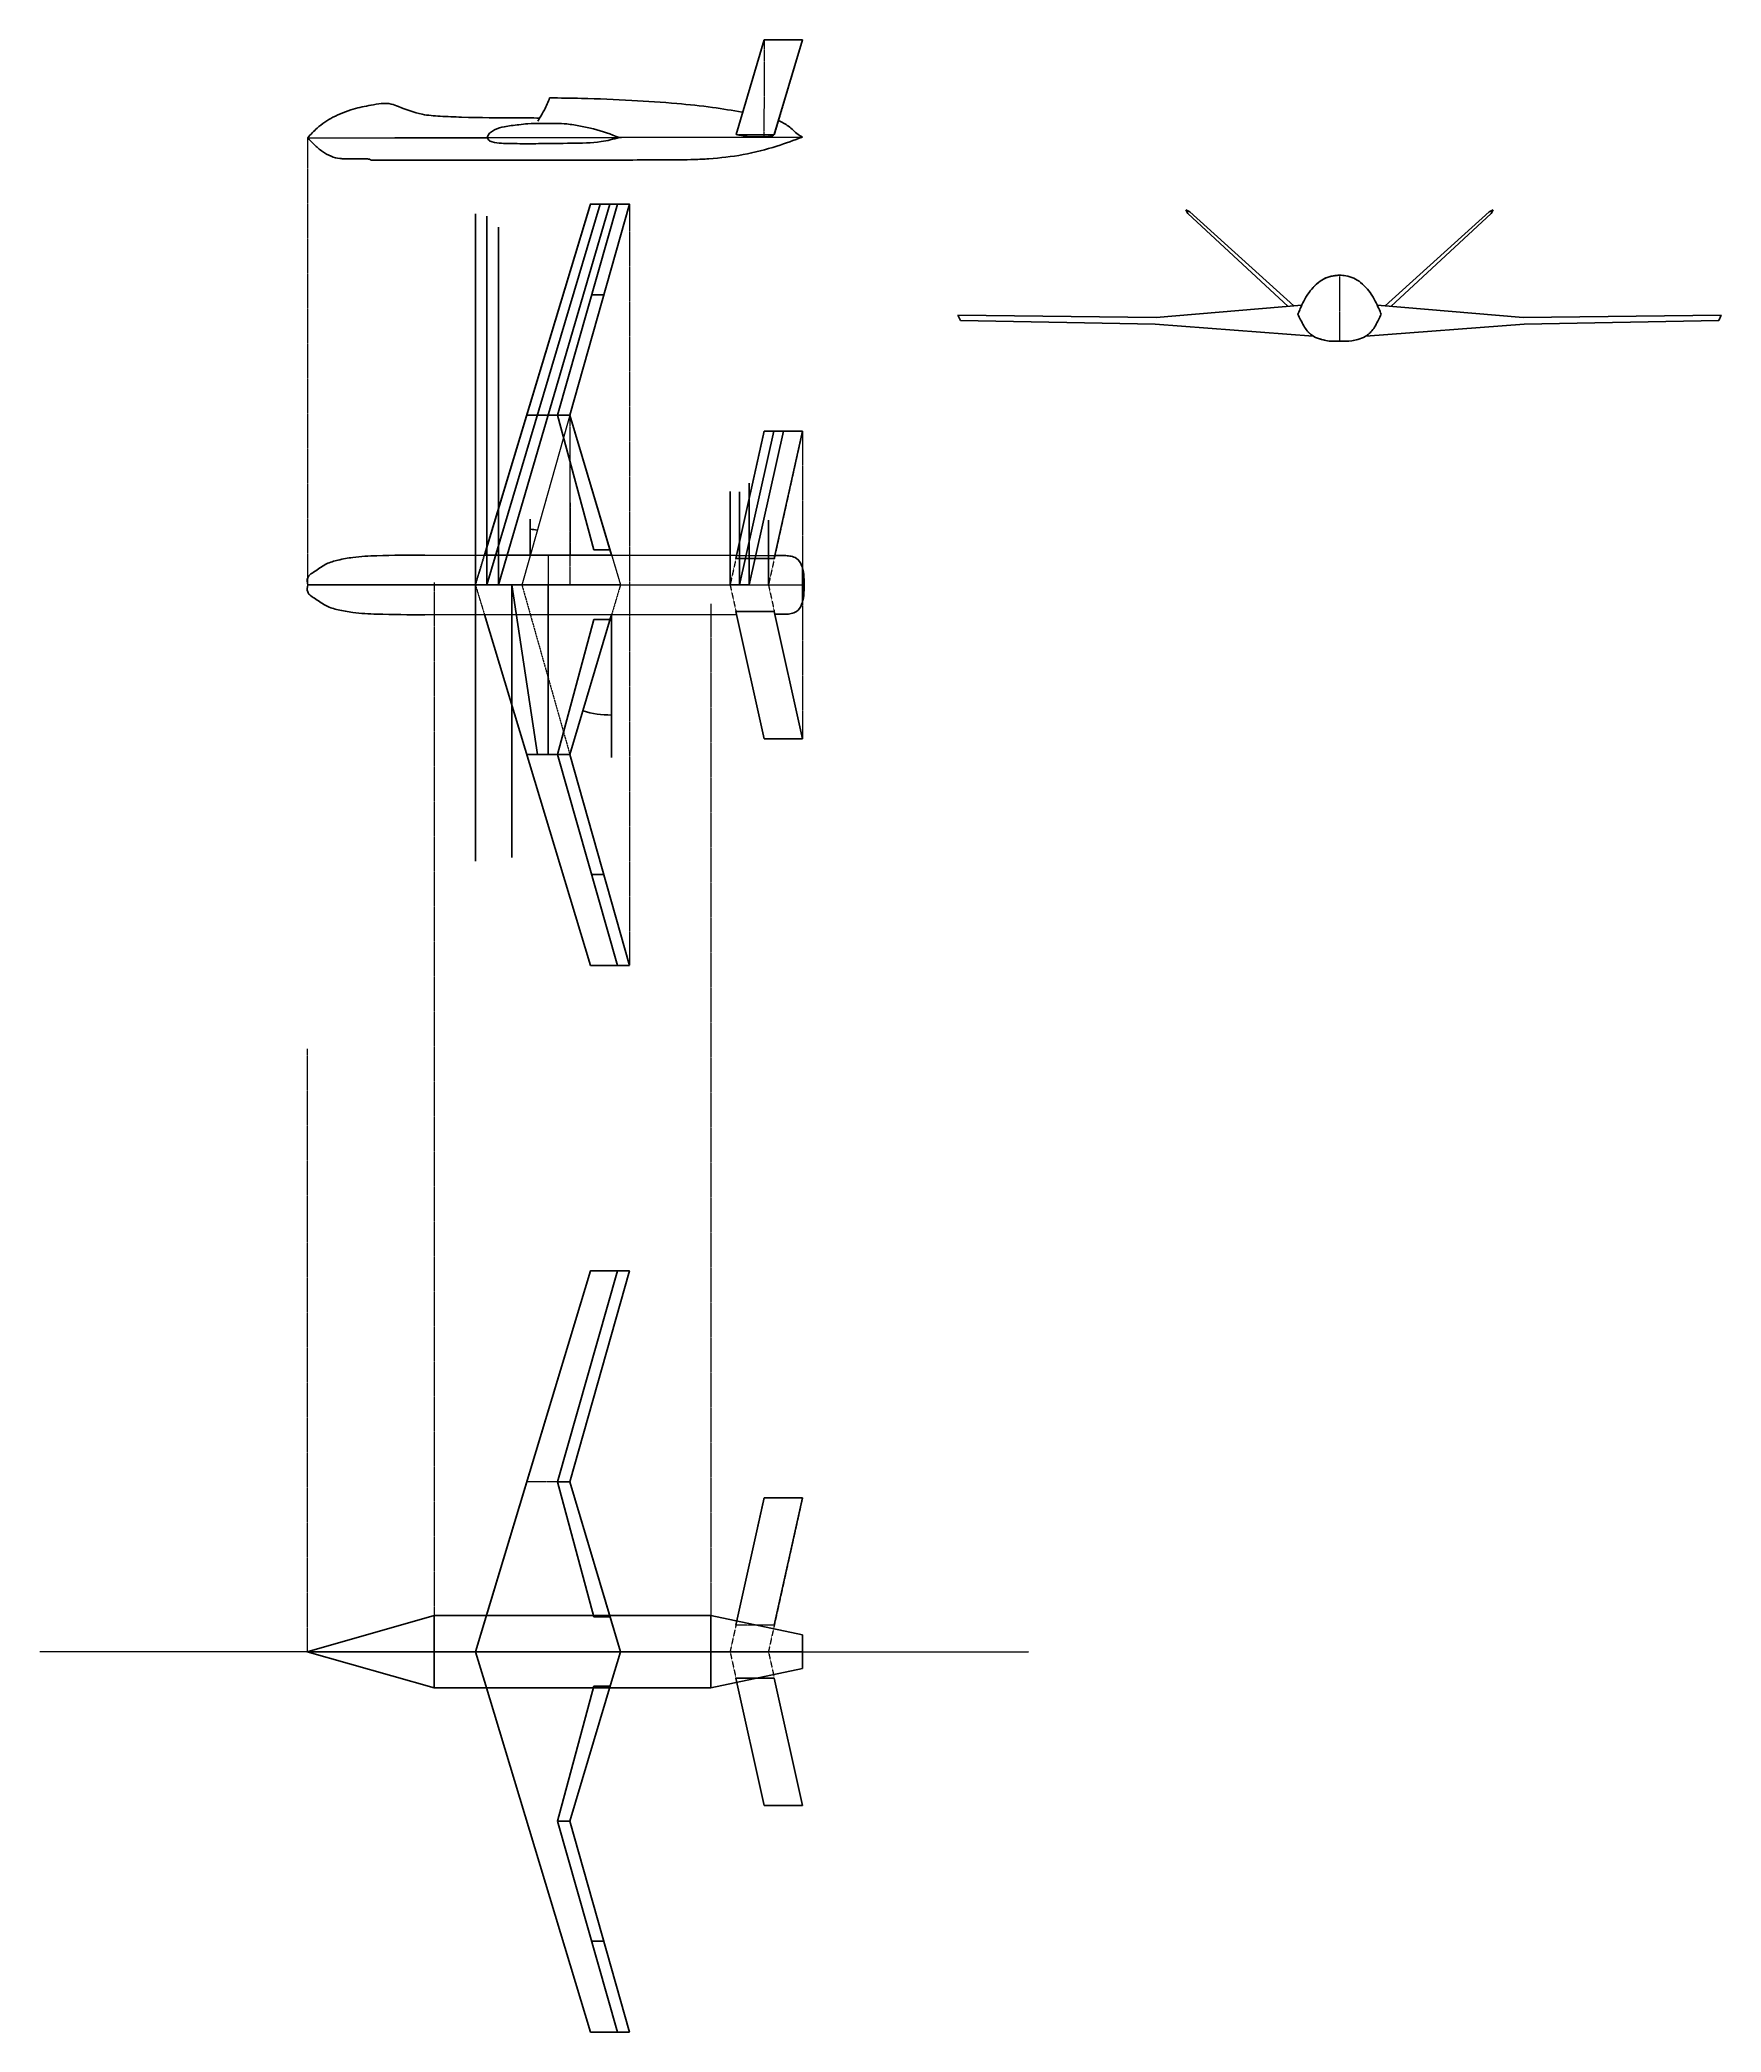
# Model space of a CAD drawing. Header units: millimetres. Extents: x 38559 to 1932156, y -475559 to 1027176.
# Drawn here: x 114228 to 158400, y -58239 to -5898 of the extents above; entities that cross this region are included whole.
import ezdxf

# ---------------------------------------------------------------- set-up
doc = ezdxf.new("R2010")
doc.units = ezdxf.units.MM
doc.linetypes.add('CENTER', pattern=[2, 1.25, -0.25, 0.25, -0.25])
doc.linetypes.add('DASHED', pattern=[0.75, 0.5, -0.25])
for name, color, linetype, lineweight in [('_axes (Оси)', 6, 'CENTER', 30), ('_basic (Основной)', 4, 'Continuous', 60), ('_invisible (Невидимый)', 1, 'DASHED', 30)]:
    doc.layers.add(name, color=color, linetype=linetype, lineweight=lineweight)
doc.styles.add('ESKD', font='eskd.shx', dxfattribs={"oblique": 15, "height": 5})
doc.dimstyles.new('ESKD', dxfattribs={"dimtxt": 5, "dimasz": 5, "dimexe": 2, "dimexo": 0, "dimgap": 2, "dimtad": 1, "dimtoh": 1, "dimzin": 12, "dimdsep": 46, "dimtxsty": 'ESKD', "dimblk1": 'OPEN', "dimblk2": 'OPEN', "dimsah": 1, "dimcen": 5, "dimclrd": 256, "dimclre": 256, "dimclrt": 2, "dimadec": 0, "dimazin": 0, "dimtfac": 1, "dimtmove": 0, "dimatfit": 3, "dimldrblk": 'OPEN', "dimfxl": 1, "dimtolj": 1, "dimtzin": 12, "dimlwd": -1, "dimlwe": -1, "dimarcsym": 0})

# ---------------------------------------------------------------- blocks, each defined once
blk = doc.blocks.new('_OPEN')
at = {"color": 0, "linetype": 'ByBlock'}
for p, q in [((-1, 0), (0, 0)), ((0, 0), (-1, 0)), ((0, 0), (-1, 0))]:
    blk.add_line(p, q, dxfattribs=at)
blk = doc.blocks.new('*D100')
at = {"layer": '_basic (Основной)', "transparency": 16777216}
blk.add_arc((127113, -19433), 677, 74.6574, 89.5769, dxfattribs=at)
at = {"layer": 'Defpoints', "color": 0, "transparency": 16777216}
for p in [(129716, -10214), (127113, -18489), (127237, -18768), (127112, -19437), (127113, -19433)]:
    blk.add_point(p, dxfattribs=at)
at = {"layer": '_basic (Основной)', "transparency": 16777216, "xscale": 5, "yscale": 5, "zscale": 5}
for p, rotation in [((127113, -18756), 179.788469933241), ((127297, -18782), 344.4459148184558)]:
    blk.add_blockref('_OPEN', p, dxfattribs=dict(at, rotation=rotation))
at = {"layer": '_basic (Основной)', "color": 2, "transparency": 16777216, "insert": (127207, -18758), "char_height": 5, "attachment_point": 5, "rotation": 352.1172, "style": 'ESKD'}
blk.add_mtext('\\A1;16°', dxfattribs=at)
blk = doc.blocks.new('*D101')
at = {"layer": '_basic (Основной)', "transparency": 16777216}
blk.add_arc((129248, -20998), 2639, 253.5026, 269.8914, dxfattribs=at)
at = {"layer": 'Defpoints', "color": 0, "transparency": 16777216}
for p in [(129248, -20998), (129248, -20998), (128741, -23588), (128152, -24672), (129248, -24755)]:
    blk.add_point(p, dxfattribs=at)
at = {"layer": '_basic (Основной)', "transparency": 16777216, "xscale": 5, "yscale": 5, "zscale": 5}
for p, rotation in [((128494, -23527), 163.4483239570411), ((129248, -23637), 359.9457120725584)]:
    blk.add_blockref('_OPEN', p, dxfattribs=dict(at, rotation=rotation))
at = {"layer": '_basic (Основной)', "color": 2, "transparency": 16777216, "insert": (128867, -23604), "char_height": 5, "attachment_point": 5, "rotation": 351.697, "style": 'ESKD'}
blk.add_mtext('\\A1;17°', dxfattribs=at)

msp = doc.modelspace()

# ---------------------------------------------------------------- linework, layer by layer
at = {"layer": '_axes (Оси)', "transparency": 33554687}
for p, q in [((121264.153, -8471.197), (134264.139, -8452.132)), ((121264.153, -20218.005), (134311.976, -20218.005)), ((121264.153, -20218.005), (134311.976, -20218.005)), ((124584.324, -48242.884), (114227.708, -48242.884)), ((124584.324, -48242.884), (140213.406, -48242.884))]:
    msp.add_line(p, q, dxfattribs=at)
at = {"layer": '_basic (Основной)', "transparency": 33554687}
for p, q in [((132522.819, -8384.047), (133256.789, -5897.957)), ((133256.789, -5897.957), (134265.318, -5897.957)), ((134265.318, -5897.957), (133524.054, -8388.729)), ((121264.153, -8471.197), (125989.551, -8477.985)), ((129451.968, -8466.936), (134264.139, -8452.132)), ((122939.402, -9058.827), (129809.797, -9055.254)), ((125669.809, -20218.005), (125669.809, -10466.209)), ((125907.134, -19432.398), (128691.967, -10213.853)), ((128948.052, -10213.853), (125975.332, -20218.005)), ((126280.854, -20218.005), (129204.136, -10213.853)), ((127823.565, -15755.281), (129405.795, -10213.853)), ((129716.305, -10213.853), (128151.83, -15755.281)), ((128691.967, -10213.853), (129716.305, -10213.853)), ((129716.305, -10213.853), (128691.967, -10213.853)), ((129204.136, -10213.853), (128691.967, -10213.853)), ((144334.806, -10363.592), (144441.332, -10414.511)), ((144334.806, -10363.592), (144389.829, -10459.167)), ((144389.829, -10459.167), (147022.859, -12900.083)), ((144441.332, -10414.511), (147177.068, -12886.947)), ((152306.54, -10414.511), (149570.803, -12886.947)), ((152358.043, -10459.167), (149725.012, -12900.083)), ((152413.065, -10363.592), (152306.54, -10414.511)), ((152413.065, -10363.592), (152358.043, -10459.167)), ((125975.332, -20218.005), (125975.332, -10533.762)), ((126280.854, -20218.005), (126280.854, -10815.243)), ((128724.478, -12600.024), (129042.633, -12600.024)), ((143551.826, -13195.767), (147382.543, -12869.443)), ((153196.046, -13195.767), (149365.329, -12869.443)), ((138348.306, -13134.578), (143551.826, -13195.767)), ((138412.404, -13269.258), (138348.306, -13134.578)), ((138412.404, -13269.258), (143525.808, -13366.777)), ((143525.808, -13366.777), (147683.794, -13680.752)), ((153222.063, -13366.777), (149064.078, -13680.752)), ((158399.566, -13134.578), (153196.046, -13195.767)), ((158335.468, -13269.258), (153222.063, -13366.777)), ((158335.468, -13269.258), (158399.566, -13134.578)), ((128151.83, -15755.281), (127823.565, -15755.281)), ((127823.565, -15755.281), (128783.584, -19299.11)), ((128151.83, -15755.281), (129247.586, -19429.527)), ((132515.971, -19521.505), (133256.789, -16178.876)), ((133508.922, -16178.876), (132613.605, -20218.005)), ((132865.602, -20218.005), (133761.054, -16178.876)), ((133256.789, -16178.876), (134265.318, -16178.876)), ((133761.054, -16178.876), (133256.789, -16178.876)), ((133524.054, -19521.505), (134265.318, -16178.876)), ((132361.607, -20218.005), (132361.607, -17760.895)), ((132613.605, -20218.005), (132613.605, -17775.429)), ((132865.602, -20218.005), (132865.602, -17542.917)), ((127113.384, -19433.493), (127113.384, -18488.619)), ((133369.597, -20218.005), (133369.597, -18513.642)), ((128783.584, -19299.11), (129208.693, -19299.11)), ((124343.52, -19433.68), (132533.047, -19444.458)), ((132515.971, -19521.505), (133524.054, -19521.505)), ((133828.611, -19446.163), (133540.72, -19446.352)), ((134265.318, -19772.637), (134265.318, -20663.374)), ((121264.153, -20218.005), (125975.332, -20218.005)), ((126280.854, -20218.005), (125669.809, -20218.005)), ((125669.809, -20218.005), (129482.731, -20218.005)), ((127579.974, -20220.509), (125669.809, -20218.005)), ((125669.809, -20218.005), (125669.809, -27478.333)), ((127301.424, -24672.424), (126624.892, -20219.257)), ((126624.892, -20219.257), (126624.892, -27381.265)), ((129482.731, -20218.005), (127579.974, -20220.509)), ((127579.974, -20220.509), (127584.892, -24672.424)), ((132865.602, -20218.005), (132361.607, -20218.005)), ((132515.971, -20914.505), (133256.789, -24257.135)), ((132515.971, -20914.505), (133524.054, -20914.505)), ((133524.054, -20914.505), (134265.318, -24257.135)), ((124343.52, -21002.33), (132533.047, -20991.552)), ((125907.134, -20995.307), (128691.967, -30213.853)), ((127823.565, -24672.424), (128783.584, -21128.595)), ((128151.83, -24672.424), (129247.586, -20998.178)), ((128783.584, -21128.595), (129208.693, -21128.595)), ((129247.586, -20998.178), (129247.586, -24754.79)), ((133828.611, -20989.847), (133540.72, -20989.658)), ((133256.789, -24257.135), (134265.318, -24257.135)), ((128151.83, -24672.424), (127017.955, -24672.424)), ((127584.892, -24672.424), (127017.955, -24672.424)), ((128151.83, -24672.424), (127823.565, -24672.424)), ((127823.565, -24672.424), (129405.795, -30213.853)), ((129716.305, -30213.853), (128151.83, -24672.424)), ((128724.478, -27827.681), (129042.633, -27827.681)), ((128691.967, -30213.853), (129716.305, -30213.853)), ((125907.134, -47457.277), (128691.967, -38238.731)), ((127823.565, -43780.16), (129405.795, -38238.731)), ((129716.305, -38238.731), (128151.83, -43780.16)), ((128691.967, -38238.731), (129716.305, -38238.731)), ((128151.83, -43780.16), (127823.565, -43780.16)), ((127823.565, -43780.16), (128783.584, -47323.989)), ((128151.83, -43780.16), (129247.586, -47454.406)), ((132515.971, -47546.384), (133256.789, -44203.754)), ((133256.789, -44203.754), (134265.318, -44203.754)), ((133524.054, -47546.384), (134265.318, -44203.754)), ((124584.324, -47292.884), (121254.834, -48242.884)), ((124584.324, -47292.884), (124584.324, -49192.884)), ((124584.324, -47292.884), (131858.053, -47292.884)), ((125907.134, -47457.277), (125669.809, -48242.884)), ((128783.584, -47323.989), (129208.693, -47323.989)), ((129247.586, -47454.406), (129482.731, -48242.884)), ((131858.053, -47292.884), (131858.053, -49192.884)), ((131858.053, -47292.884), (134265.318, -47797.515)), ((134265.318, -47797.515), (134265.318, -48688.252)), ((121254.834, -48242.884), (124584.324, -49192.884)), ((121254.834, -48242.884), (124584.324, -48242.884)), ((124584.324, -48242.884), (131858.053, -48242.884)), ((125669.809, -48242.884), (125907.134, -49020.186)), ((129482.731, -48242.884), (129247.586, -49023.056)), ((131858.053, -48242.884), (134265.318, -48242.884)), ((124584.324, -49192.884), (131858.053, -49192.884)), ((125907.134, -49020.186), (128691.967, -58238.731)), ((127823.565, -52697.302), (128783.584, -49153.474)), ((128151.83, -52697.302), (129247.586, -49023.056)), ((128783.584, -49153.474), (129208.693, -49153.474)), ((131858.053, -49192.884), (134265.318, -48688.252)), ((132515.971, -48939.384), (133256.789, -52282.013)), ((132515.971, -48939.384), (133524.054, -48939.384)), ((133524.054, -48939.384), (134265.318, -52282.013)), ((133256.789, -52282.013), (134265.318, -52282.013)), ((128151.83, -52697.302), (127823.565, -52697.302)), ((127823.565, -52697.302), (129405.795, -58238.731)), ((129716.305, -58238.731), (128151.83, -52697.302)), ((128724.478, -55852.56), (129042.633, -55852.56)), ((128691.967, -58238.731), (129716.305, -58238.731))]:
    msp.add_line(p, q, dxfattribs=at)
for points in [[(125907.134, -19432.398), (128691.967, -10213.853), (129716.305, -10213.853), (128151.83, -15755.281), (129250.751, -19440.138), (125907.134, -19432.398)], [(125669.809, -48242.884), (128691.967, -38238.731), (129716.305, -38238.731), (128151.83, -43780.16), (129482.731, -48242.884), (125669.809, -48242.884)]]:
    msp.add_lwpolyline(points, dxfattribs=at)
for points in [[(121264.153, -8471.197), (121513.22, -8216.258), (121927.254, -7932.822), (122463.552, -7718.031), (122929.549, -7613.647), (123458.317, -7585.282), (123649.134, -7649.518), (124272.473, -7854.272), (124742.486, -7904.457)], [(127314.733, -8030.429), (127358.869, -7952.616), (127485.702, -7738.06), (127621.21, -7422.909)], [(127621.21, -7422.909), (128459.556, -7436.516), (129782.321, -7488.358), (130966.497, -7572.612), (131903.456, -7673.056), (132675.805, -7799.487)], [(124742.486, -7904.457), (125308.928, -7930.067), (126762.581, -7946.173), (127358.869, -7952.616)], [(125989.551, -8477.985), (125999.318, -8417.771), (126066.06, -8332.393), (126174.182, -8260.355), (126433.141, -8181.647), (126614.679, -8150.964), (126814.905, -8126.952), (127049.799, -8102.069), (127385.111, -8097.8), (127799.445, -8093.531), (128071.593, -8107.091), (128432.92, -8167.008), (128775.639, -8237.651), (129451.968, -8466.936)], [(134264.139, -8452.132), (134147.915, -8380.605), (133895.75, -8166.173), (133633.792, -8019.99)], [(121264.153, -8471.197), (121435.229, -8647.365), (121653.314, -8832.726), (121877.513, -8954.943), (122111.903, -9016.051), (122224.003, -9022.162), (122454.316, -9024.199), (122786.539, -9026.236), (122884.371, -9036.42), (122939.402, -9058.827)], [(125989.551, -8477.985), (126019.917, -8533.909), (126107.221, -8580.578), (126354.92, -8615.072), (126767.076, -8625.218), (127329.476, -8625.218), (128194.807, -8615.048), (128974.841, -8572.449), (129451.968, -8466.936)], [(129809.797, -9055.254), (130679.402, -9049.151), (131421.772, -9042.557), (131802.214, -9022.688), (132702.957, -8913.872), (133594.356, -8689.547), (134264.139, -8452.132)], [(133524.054, -8388.729), (133476.697, -8418.966), (133391.191, -8433.428), (133214.917, -8434.742), (132978.132, -8434.742), (132809.751, -8432.113), (132522.819, -8384.047)], [(148373.936, -12081.564), (148209.768, -12096.244), (148000.862, -12158.225), (147819.702, -12274.032), (147641.806, -12446.927), (147509.199, -12628.593), (147434.124, -12762.342), (147342.728, -12958.072), (147277.445, -13106.501)], [(148373.936, -12081.564), (148538.104, -12096.244), (148747.009, -12158.225), (148928.17, -12274.032), (149106.066, -12446.927), (149238.672, -12628.593), (149313.748, -12762.342), (149405.144, -12958.072), (149470.427, -13106.501)], [(147277.445, -13106.501), (147351.126, -13253.694), (147432.419, -13406.927), (147527.167, -13543.102), (147621.838, -13635.658), (147699.015, -13690.164), (147895.56, -13770.38), (148055.059, -13804.317), (148373.936, -13817.686)], [(149470.427, -13106.501), (149396.746, -13253.694), (149315.452, -13406.927), (149220.705, -13543.102), (149126.034, -13635.658), (149048.857, -13690.164), (148852.312, -13770.38), (148692.812, -13804.317), (148373.936, -13817.686)], [(121264.153, -20218.005), (121264.153, -20035.728), (121474.258, -19846.105), (121758.518, -19664.729), (122063.377, -19565.796), (122446.51, -19495.718), (123085.064, -19450.374), (124343.52, -19433.68)], [(133828.611, -19446.163), (133964.428, -19464.301), (134109.012, -19521.48), (134242.198, -19703.678), (134295.273, -19941.015), (134311.976, -20218.005)], [(121264.153, -20218.005), (121264.153, -20400.283), (121474.258, -20589.905), (121758.518, -20771.282), (122063.377, -20870.214), (122446.51, -20940.292), (123085.064, -20985.636), (124343.52, -21002.33)], [(133828.611, -20989.847), (133964.428, -20971.709), (134109.012, -20914.53), (134242.198, -20732.332), (134295.273, -20494.995), (134311.976, -20218.005)]]:
    msp.add_spline(points, degree=3, dxfattribs=at)
at = {"layer": '_invisible (Невидимый)', "transparency": 33554687}
for p, q in [((133256.789, -5897.957), (133251.354, -8435.856)), ((133256.789, -5897.957), (134265.318, -5897.957)), ((121264.153, -20218.005), (121264.153, -8471.197)), ((132522.857, -8384.055), (133524.054, -8388.729)), ((128691.967, -10213.853), (129716.305, -10213.853)), ((129716.305, -10213.853), (129716.305, -30213.853)), ((148373.936, -12081.564), (148373.936, -13817.686)), ((128151.83, -15755.281), (126891.898, -20218.005)), ((128151.83, -15755.281), (127017.955, -15755.281)), ((127017.955, -15755.281), (128151.83, -15755.281)), ((128151.83, -15755.281), (128151.83, -20218.005)), ((128151.83, -15755.281), (128158.661, -19431.551)), ((133256.789, -16178.876), (134265.318, -16178.876)), ((134265.318, -16178.876), (134265.318, -24257.135)), ((125907.134, -19432.398), (125669.809, -20218.005)), ((125906.125, -19435.736), (129247.586, -19429.527)), ((125907.134, -19432.398), (127112.906, -19435.189)), ((127578.942, -19436.268), (127580.998, -20998.07)), ((129247.586, -19429.527), (129482.731, -20218.005)), ((132515.971, -19521.505), (132361.607, -20218.005)), ((132533.047, -19444.458), (133540.72, -19446.352)), ((133524.054, -19521.505), (133369.597, -20218.005)), ((124584.324, -20150.068), (124584.324, -47292.884)), ((125669.809, -20218.005), (125907.134, -20995.307)), ((126891.898, -20218.005), (125669.809, -20218.005)), ((125669.809, -20218.005), (126891.898, -20218.005)), ((125669.809, -20218.005), (129482.731, -20218.005)), ((126891.898, -20218.005), (128151.83, -24672.424)), ((129482.731, -20218.005), (129247.586, -20998.178)), ((132361.607, -20218.005), (132515.971, -20914.505)), ((132361.607, -20218.005), (133369.597, -20218.005)), ((133369.597, -20218.005), (133524.054, -20914.505)), ((131858.053, -20715.057), (131858.053, -48242.884)), ((121254.834, -32408.766), (121254.834, -48242.884)), ((128151.83, -43780.16), (127017.955, -43780.16)), ((133256.789, -44203.754), (134265.318, -44203.754)), ((132515.971, -47546.384), (132361.607, -48242.884)), ((133524.054, -47546.384), (133369.597, -48242.884)), ((132361.607, -48242.884), (132515.971, -48939.384)), ((133369.597, -48242.884), (133524.054, -48939.384))]:
    msp.add_line(p, q, dxfattribs=at)
for points in [[(132522.819, -8384.047), (133256.789, -5897.957), (134265.318, -5897.957), (133524.054, -8388.729), (133359.763, -8436.088), (132908.322, -8435.122), (132768.407, -8437.384), (132522.819, -8384.047)], [(125669.809, -20218.005), (128691.967, -10213.853), (129716.305, -10213.853), (126891.898, -20218.005), (125669.809, -20218.005)], [(125906.125, -19435.736), (128691.967, -10213.853), (129716.305, -10213.853), (127112.303, -19437.324), (125906.125, -19435.736)], [(147277.445, -13106.501), (147382.543, -12869.443), (147518.635, -12606.431), (147671.868, -12412.953), (147806.49, -12275.686), (147996.667, -12147.483), (148124.933, -12113.802), (148319.051, -12084.714), (148373.936, -12081.564), (148373.936, -13817.686), (148267.041, -13818.389), (148105.53, -13819.451), (147963.007, -13787.461), (147729.745, -13715.414), (147610.265, -13629.803), (147515.96, -13537.907), (147462.15, -13455.183), (147428.096, -13406.324), (147277.445, -13106.501)], [(125669.809, -20218.005), (127017.955, -15755.281), (128151.83, -15755.281), (129482.731, -20218.005), (125669.809, -20218.005)], [(125906.125, -19435.736), (127017.955, -15755.281), (128151.83, -15755.281), (129250.751, -19440.138), (125907.134, -19432.398)], [(132515.971, -19521.505), (133256.789, -16178.876), (134265.318, -16178.876), (133524.054, -19521.505), (132515.971, -19521.505)], [(132515.971, -47546.384), (133256.789, -44203.754), (134265.318, -44203.754), (133524.054, -47546.384), (132515.971, -47546.384)]]:
    msp.add_lwpolyline(points, dxfattribs=at)

# ---------------------------------------------------------------- dimensions: what is measured, and where the dimension line sits
at = {"layer": '_basic (Основной)', "transparency": 33554687}
for base, line1, line2, picture, middle in [((127236.908, -18767.694), ((129716.305, -10213.853), (127112.303, -19437.324)), ((127113.384, -19433.493), (127113.384, -18488.619)), '*D100', (127206.978, -18757.511)), ((128740.941, -23587.592), ((128151.83, -24672.424), (129247.586, -20998.178)), ((129247.586, -20998.178), (129247.586, -24754.79)), '*D101', (128867.311, -23603.923))]:
    dim = msp.add_angular_dim_2l(base=base, line1=line1, line2=line2, dimstyle='ESKD', dxfattribs=at)
    dim.commit()
    dim.dimension.update_dxf_attribs({"geometry": picture, "text_midpoint": middle})

doc.saveas('drawing.dxf')
